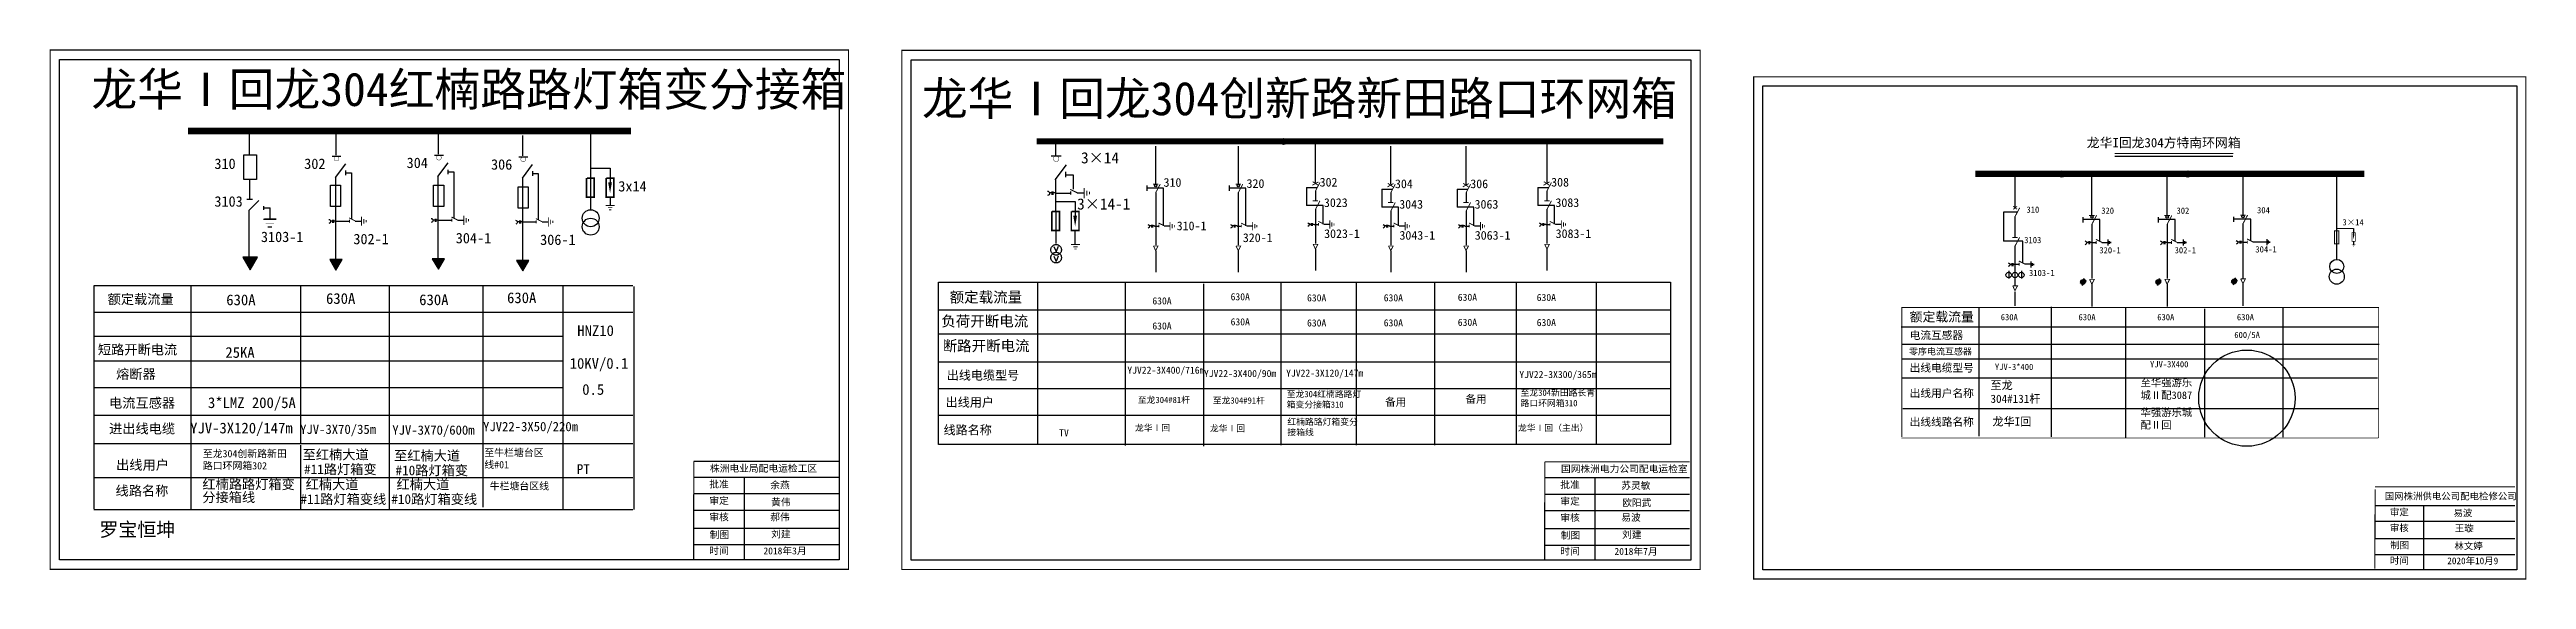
# Model space of a CAD drawing. Extents: x 38410347 to 38419931, y 3076278 to 3087001.
# Drawn here: x 38419053 to 38419644, y 3079650 to 3079776 of the extents above; entities that cross this region are included whole.
import ezdxf

# ---------------------------------------------------------------- set-up
doc = ezdxf.new("R2010")
doc.units = 0
doc.header["$LTSCALE"] = 10
doc.header["$MEASUREMENT"] = 0
for name, pattern in [('ACAD_ISO02W100', [15, 12, -3]), ('CENTER', [50.8, 31.75, -6.35, 6.35, -6.35]), ('JIS_02_1.2', [2.5, 1.25, -1.25])]:
    doc.linetypes.add(name, pattern=pattern)
doc.layers.get('0').update_dxf_attribs({"linetype": 'CONTINUOUS'})
for name, color, linetype in [('1', 7, 'CONTINUOUS'), ('110KV线路', 2, 'CONTINUOUS'), ('2', 7, 'CONTINUOUS')]:
    doc.layers.add(name, color=color, linetype=linetype)
doc.layers.add('MiniCADLayer', color=7, linetype='CONTINUOUS', lineweight=20)
doc.styles.add('ANNOTEXT', font='')
doc.styles.add('HZ', font='simkai_0.ttf', dxfattribs={"width": 0.75})
doc.styles.add('KaiTi_GB2312_txtstyle_1.09_0_0', font='simkai_0.ttf', dxfattribs={"height": 1.0944})
doc.styles.get("Standard").update_dxf_attribs({"font": ''})
doc.styles.add('STYLE1', font='', dxfattribs={"height": 6.3})
doc.styles.add('WORD', font='', dxfattribs={"height": 1200})
doc.styles.add('字体', font='simkai_0.ttf', dxfattribs={"height": 2.5})
doc.styles.get('ANNOTEXT').set_extended_font_data('SimSun')
doc.styles.get('Standard').set_extended_font_data('SimSun')
doc.styles.get('STYLE1').set_extended_font_data('SimSun')
doc.styles.get('WORD').set_extended_font_data('SimSun')

msp = doc.modelspace()

# ---------------------------------------------------------------- texts
at = {"color": 0}
for s, height, p in [('龙华Ⅰ回龙304红楠路路灯箱变分接箱', 8, (38419063.38, 3079762.82)), ('310', 2.484, (38419092.7, 3079747.8)), ('302', 2.484, (38419114.12, 3079747.8)), ('304', 2.484, (38419138.54, 3079748.02)), ('306', 2.484, (38419158.66, 3079747.63)), ('3x14', 2.484, (38419189.01, 3079742.43)), ('3103', 2.484, (38419092.7, 3079738.8)), ('3103-1', 2.484, (38419103.8, 3079730.35)), ('302-1', 2.484, (38419125.84, 3079729.83)), ('304-1', 2.484, (38419150.25, 3079730.05)), ('306-1', 2.484, (38419170.37, 3079729.66))]:
    msp.add_text(s, height=height, dxfattribs=at).set_placement(p)
at = {"color": 7, "style": 'ANNOTEXT'}
for s, height, p in [('龙华Ⅰ回龙304创新路新田路口环网箱', 8, (38419261.39, 3079760.62, -0.1)), ('YJV22-3X400/716m', 1.6891, (38419310.37, 3079698.92, -0.1)), ('YJV22-3X400/90m', 1.6891, (38419328.64, 3079698.12, -0.1)), ('YJV22-3X120/147m', 1.6891, (38419348.23, 3079698.23, -0.1)), ('YJV22-3X300/365m', 1.6891, (38419403.83, 3079697.89, -0.1))]:
    msp.add_text(s, height=height, dxfattribs=at).set_placement(p)
at = {"style": 'HZ'}
for s, height, p in [('龙华I回龙304方特南环网箱', 2.2425, (38419539.12, 3079752.95)), ('额定载流量', 2.242, (38419496.9, 3079711.38)), ('电流互感器', 1.869, (38419496.9, 3079707.17)), ('零序电流互感器', 1.532, (38419496.73, 3079703.46)), ('出线电缆型号', 1.869, (38419496.9, 3079699.4)), ('出线用户名称', 1.869, (38419496.9, 3079693.34)), ('出线线路名称', 1.869, (38419496.9, 3079686.48))]:
    msp.add_text(s, height=height, dxfattribs=at).set_placement(p)
at = {"color": 0, "style": 'ANNOTEXT'}
for s, height, p in [('3×14', 2.662, (38419299.33, 3079749.13, -0.1)), ('310', 2.084, (38419319.01, 3079743.54, -0.1)), ('320', 2.084, (38419338.8, 3079743.28, -0.1)), ('302', 2.084, (38419356.22, 3079743.6, -0.1)), ('304', 2.084, (38419374.18, 3079743.21, -0.1)), ('306', 2.084, (38419392.14, 3079743.21, -0.1)), ('308', 2.084, (38419411.42, 3079743.6, -0.1)), ('3×14-1', 2.662, (38419298.4, 3079738.11, -0.1)), ('3023', 2.084, (38419357.24, 3079738.71, -0.1)), ('3043', 2.084, (38419375.2, 3079738.32, -0.1)), ('3063', 2.084, (38419393.16, 3079738.32, -0.1)), ('3083', 2.084, (38419412.44, 3079738.71, -0.1)), ('310-1', 2.084, (38419322.14, 3079733.17, -0.1)), ('320-1', 2.084, (38419337.91, 3079730.34, -0.1)), ('3023-1', 2.084, (38419357.29, 3079731.31, -0.1)), ('3043-1', 2.084, (38419375.25, 3079730.91, -0.1)), ('3063-1', 2.084, (38419393.21, 3079730.91, -0.1)), ('3083-1', 2.084, (38419412.49, 3079731.31, -0.1)), ('额定载流量', 2.534, (38419268.01, 3079715.92, -0.1)), ('630A', 1.689, (38419316.33, 3079715.46, -0.1)), ('630A', 1.689, (38419334.99, 3079716.45, -0.1)), ('630A', 1.689, (38419353.21, 3079716.18, -0.1)), ('630A', 1.689, (38419371.5, 3079716.2, -0.1)), ('630A', 1.689, (38419389.16, 3079716.32, -0.1)), ('630A', 1.689, (38419407.97, 3079716.27, -0.1)), ('负荷开断电流', 2.534, (38419266.01, 3079710.2, -0.1)), ('630A', 1.689, (38419316.33, 3079709.48, -0.1)), ('630A', 1.689, (38419334.99, 3079710.46, -0.1)), ('630A', 1.689, (38419353.21, 3079710.2, -0.1)), ('630A', 1.689, (38419371.5, 3079710.22, -0.1)), ('630A', 1.689, (38419389.16, 3079710.34, -0.1)), ('630A', 1.689, (38419407.97, 3079710.29, -0.1)), ('断路开断电流', 2.534, (38419266.33, 3079704.31, -0.1)), ('出线电缆型号', 2.111, (38419267.31, 3079697.48, -0.1)), ('出线用户', 2.111, (38419267.05, 3079691.03, -0.1)), ('线路名称', 2.111, (38419266.55, 3079684.41, -0.1)), ('TV', 1.689, (38419294.12, 3079683.99, -0.1))]:
    msp.add_text(s, height=height, dxfattribs=at).set_placement(p)
for s, p in [('310', (38419524.74, 3079737.34)), ('320', (38419542.57, 3079737.1)), ('302', (38419560.52, 3079737.1)), ('304', (38419579.72, 3079737.21)), ('3103', (38419524.21, 3079730.08)), ('3×14', (38419600.08, 3079734.32)), ('320-1', (38419542.12, 3079727.65)), ('302-1', (38419560.07, 3079727.65)), ('304-1', (38419579.32, 3079727.86)), ('3103-1', (38419525.35, 3079722.23)), ('630A', (38419518.61, 3079711.67)), ('630A', (38419537.16, 3079711.67)), ('630A', (38419555.93, 3079711.67)), ('600/5A', (38419574.3, 3079707.43)), ('630A', (38419574.92, 3079711.67)), ('YJV-3X400', (38419554.21, 3079700.43)), ('YJV-3*400', (38419517.22, 3079699.8))]:
    msp.add_text(s, height=1.495).set_placement(p)
at = {"linetype": 'Continuous', "attachment_point": 1, "style": 'STYLE1'}
for s, insert, char_height, width in [('{\\fSimSun|b0|i0|c134|p54;至龙304#131杆}', (38419516.17, 3079697.15), 1.9435, 13.6099), ('{\\fSimSun|b0|i0|c134|p54;至华强游乐城Ⅱ配3087}', (38419551.95, 3079697.71), 1.8063, 12.8492), ('{\\fSimSun|b0|i0|c134|p54;华强游乐城配Ⅱ回}', (38419551.95, 3079690.6), 1.8063, 12.8492), ('{\\fSimSun|b0|i0|c134|p54;龙华I回}', (38419516.64, 3079688.47), 1.9435, 13.8252)]:
    msp.add_mtext(s, dxfattribs=dict(at, insert=insert, char_height=char_height, width=width))
at = {"attachment_point": 1, "style": 'ANNOTEXT'}
for s, insert, char_height, width in [('至龙304#81杆', (38419312.88, 3079693.41, -0.1), 1.5, 14.0983), ('至龙304#91杆', (38419330.75, 3079693.28, -0.1), 1.5, 14.0983), ('至龙304红楠路路灯箱变分接箱310', (38419348.37, 3079694.81, -0.1), 1.5, 17.8726), ('{\\fSimSun|b0|i0|c134|p2;备用}', (38419371.83, 3079693.09, -0.1), 1.8517, 17.5856), ('{\\fSimSun|b0|i0|c134|p2;备用}', (38419390.98, 3079693.79, -0.1), 1.8517, 17.5856), ('至龙304新田路长青路口环网箱310', (38419404.13, 3079695.14, -0.1), 1.5, 17.8726), ('龙华Ⅰ回', (38419312.19, 3079686.76, -0.1), 1.5, 14.0983), ('龙华Ⅰ回', (38419330.06, 3079686.63, -0.1), 1.5, 14.0983), ('红楠路路灯箱变分接箱线', (38419348.53, 3079688.19, -0.1), 1.5, 17.8726), ('龙华Ⅰ回（主出）', (38419403.5, 3079686.75, -0.1), 1.5, 15.8974)]:
    msp.add_mtext(s, dxfattribs=dict(at, insert=insert, char_height=char_height, width=width))
at = {"color": 7, "linetype": 'Continuous', "attachment_point": 1}
for s, insert, char_height, width, style in [('{\\fKaiTi_GB2312|b0|i0|c134|p49;批准}', (38419210.7, 3079673.38), 1.6602, 12.9834, '字体'), ('株洲电业局配电运检工区', (38419210.85, 3079677.16), 1.6602, 45.388, '字体'), ('余燕', (38419225.23, 3079673.18), 1.66, 12.9834, '字体'), ('{\\fKaiTi_GB2312|b0|i0|c134|p49;批准}', (38419413.6, 3079673.25), 1.6602, 12.9834, 'ANNOTEXT'), ('国网株洲电力公司配电运检室', (38419413.75, 3079677.03), 1.6602, 45.388, 'ANNOTEXT'), ('苏灵敏', (38419428.13, 3079673.06), 1.66, 12.9834, 'ANNOTEXT'), ('\\f\uffbfﾬￌ￥_GB2312|b0|i0|c134|p49;审定', (38419210.7, 3079669.44), 1.6602, 12.9834, '字体'), ('黄伟', (38419225.45, 3079669.09), 1.66, 12.9834, '字体'), ('\\f\uffbfﾬￌﾣﾤ_GB2312|b0|i0|c134|p49;审定', (38419413.6, 3079669.31), 1.6602, 12.9834, 'ANNOTEXT'), ('欧阳武', (38419428.34, 3079668.96), 1.66, 12.9834, 'ANNOTEXT'), ('\\f\uffbfﾬￌ￥_GB2312|b0|i0|c134|p49;审核', (38419210.7, 3079665.53), 1.6602, 12.9834, '字体'), ('\\f\uffbfﾬￌ￥_GB2312|b0|i0|c134|p49;制图', (38419210.79, 3079661.31), 1.6602, 12.9834, '字体'), ('郝伟', (38419225.23, 3079665.55), 1.66, 12.9834, '字体'), ('{\\fSimSun|b0|i0|c134|p2;刘建}', (38419225.45, 3079661.46), 1.6602, 12.9834, '字体'), ('\\f\uffbfﾬￌﾣﾤ_GB2312|b0|i0|c134|p49;制图', (38419413.69, 3079661.18), 1.6602, 12.9834, 'ANNOTEXT'), ('\\f\uffbfﾬￌﾣﾤ_GB2312|b0|i0|c134|p49;审核', (38419413.6, 3079665.4), 1.6602, 12.9834, 'ANNOTEXT'), ('易波', (38419428.13, 3079665.42), 1.66, 12.9834, 'ANNOTEXT'), ('刘建', (38419428.34, 3079661.33), 1.66, 12.9834, 'ANNOTEXT'), ('王璇', (38419626.88, 3079662.85), 1.606, 12.5589, 'KaiTi_GB2312_txtstyle_1.09_0_0'), ('\\f\uffbfﾬￌ￥_GB2312|b0|i0|c134|p49;时间', (38419210.7, 3079657.5), 1.6602, 12.9834, '字体'), ('2018{\\fSimSun|b0|i0|c134|p2;年}3{\\fSimSun|b0|i0|c134|p2;月}', (38419223.61, 3079657.46), 1.6602, 12.9834, '字体'), ('\\f\uffbfﾬￌﾣﾤ_GB2312|b0|i0|c134|p49;时间', (38419413.6, 3079657.37), 1.6602, 12.9834, 'ANNOTEXT'), ('2018年7月', (38419426.51, 3079657.33), 1.66, 12.9834, 'ANNOTEXT'), ('{\\fSimSun|b0|i0|c134|p2;2020年10月9}', (38419625.08, 3079655.06), 1.6059, 23.49, 'KaiTi_GB2312_txtstyle_1.09_0_0'), ('林文婷', (38419626.77, 3079658.59), 1.606, 12.5589, 'KaiTi_GB2312_txtstyle_1.09_0_0')]:
    msp.add_mtext(s, dxfattribs=dict(at, insert=insert, char_height=char_height, width=width, style=style))
at = {"color": 0, "linetype": 'Continuous', "attachment_point": 1, "style": '字体'}
for s, insert, char_height, width in [('国网株洲供电公司配电检修公司', (38419610.16, 3079670.49), 1.6059, 43.9042), ('\\f\uffbfﾬￌﾣﾤ_GB2312|b0|i0|c134|p49;审定', (38419611.4, 3079666.67), 1.6059, 12.5589), ('易波', (38419626.55, 3079666.48), 1.606, 12.5589), ('\\f\uffbfﾬￌﾣﾤ_GB2312|b0|i0|c134|p49;审核', (38419611.4, 3079662.89), 1.6059, 12.5589), ('\\f\uffbfﾬￌﾣﾤ_GB2312|b0|i0|c134|p49;制图', (38419611.48, 3079658.81), 1.6059, 12.5589), ('\\f\uffbfﾬￌﾣﾤ_GB2312|b0|i0|c134|p49;时间', (38419611.4, 3079655.12), 1.6059, 12.5589)]:
    msp.add_mtext(s, dxfattribs=dict(at, insert=insert, char_height=char_height, width=width))
at = {"layer": '1'}
for s, height, p in [('额定载流量', 2.309, (38419067.26, 3079715.56)), ('630A', 2.566, (38419095.54, 3079715.27)), ('630A', 2.566, (38419119.32, 3079715.59)), ('630A', 2.566, (38419141.54, 3079715.29)), ('630A', 2.566, (38419162.48, 3079715.77)), ('HNZ10', 2.566, (38419179.23, 3079707.93)), ('短路开断电流', 2.309, (38419064.93, 3079703.52)), ('25KA', 2.566, (38419095.32, 3079702.71)), ('10KV/0.1', 2.566, (38419177.42, 3079700.1)), ('熔断器', 2.309, (38419069.27, 3079697.7)), ('0.5', 2.566, (38419180.41, 3079693.88)), ('电流互感器', 2.309, (38419067.59, 3079690.79)), ('3*LMZ 200/5A', 2.5661, (38419091.17, 3079690.72)), ('进出线电缆', 2.309, (38419067.59, 3079684.66)), ('YJV-3X120/147m', 2.5661, (38419086.93, 3079684.67)), ('YJV-3X70/35m', 2.2188, (38419113.14, 3079684.55)), ('YJV-3X70/600m', 2.2188, (38419135.12, 3079684.36)), ('YJV22-3X50/220m', 2.2188, (38419156.76, 3079685.2)), ('出线用户', 2.309, (38419069.27, 3079676)), ('至红楠大道', 2.309, (38419113.74, 3079678.46)), ('至红楠大道', 2.309, (38419135.54, 3079678.2)), ('线路名称', 2.309, (38419069.13, 3079669.83)), ('红楠路路灯箱变', 2.309, (38419089.83, 3079671.37)), ('#11路灯箱变', 2.309, (38419114.08, 3079674.95)), (' 红楠大道', 2.309, (38419112.88, 3079671.34)), ('#10路灯箱变', 2.309, (38419135.88, 3079674.69)), (' 红楠大道', 2.309, (38419134.55, 3079671.34)), ('PT', 2.309, (38419179.08, 3079675.01)), ('分接箱线', 2.309, (38419089.83, 3079668.27)), ('#11路灯箱变线', 2.309, (38419113.22, 3079667.83)), ('#10路灯箱变线', 2.309, (38419134.89, 3079667.83)), ('罗宝恒坤', 3.316, (38419065.28, 3079660.07))]:
    msp.add_text(s, height=height, dxfattribs=at).set_placement(p)
at = {"layer": '110KV线路', "color": 0, "ltscale": 0.1, "char_height": 1.728, "attachment_point": 1, "style": 'WORD'}
for s, insert, width in [('至龙304创新路新田路口环网箱302', (38419089.94, 3079680.7), 21.2121), ('至牛栏塘台区线#01', (38419157.06, 3079680.96), 14.5312), ('牛栏塘台区线', (38419158.35, 3079672.98), 14.5312)]:
    msp.add_mtext(s, dxfattribs=dict(at, insert=insert, width=width))

# ---------------------------------------------------------------- blocks, each defined once
blk = doc.blocks.new('JD')
for points in [[(-2, 0.2), (-2, -0.2), (2, 0.2), (2, -0.2)], [(1, -1.2), (1, -0.8), (-1, -1.2), (-1, -0.8)], [(-0.5, -1.8), (-0.5, -2.2), (0.5, -1.8), (0.5, -2.2)]]:
    blk.add_trace(points)

# ---------------------------------------------------------------- hatches: boundary and pattern name
for points in [[(38419101.21, 3079723.69), (38419102.96, 3079726.71), (38419099.47, 3079726.71)], [(38419121.69, 3079723.64), (38419123.14, 3079726.16), (38419120.23, 3079726.16)], [(38419146.1, 3079723.86), (38419147.56, 3079726.38), (38419144.65, 3079726.38)], [(38419166.22, 3079723.46), (38419167.68, 3079725.98), (38419164.77, 3079725.98)]]:
    msp.add_hatch(color=7).paths.add_polyline_path(points)

# ---------------------------------------------------------------- linework, layer by layer
at = {"color": 7}
for p, q in [((38419101.09, 3079751.19), (38419101.09, 3079756.93)), ((38419121.73, 3079751.1), (38419121.73, 3079756.15)), ((38419146.15, 3079751.32), (38419146.15, 3079756.15)), ((38419166.27, 3079750.93), (38419166.27, 3079755.75)), ((38419101.08, 3079745.25), (38419101.08, 3079740.61)), ((38419100.47, 3079740.61), (38419101.76, 3079740.61)), ((38419101.01, 3079737.98), (38419103.32, 3079740.3))]:
    msp.add_line(p, q, dxfattribs=at)
for p, q in [((38419120.77, 3079750.87), (38419122.87, 3079750.87)), ((38419145.18, 3079751.08), (38419147.29, 3079751.08)), ((38419165.31, 3079750.69), (38419167.41, 3079750.69)), ((38419123.97, 3079747.4), (38419123.97, 3079746.31)), ((38419123.99, 3079746.85), (38419125.39, 3079746.85)), ((38419125.39, 3079746.85), (38419125.39, 3079735.83)), ((38419148.39, 3079747.62), (38419148.39, 3079746.53)), ((38419148.41, 3079747.07), (38419149.81, 3079747.07)), ((38419149.81, 3079747.07), (38419149.81, 3079736.05)), ((38419168.51, 3079747.23), (38419168.51, 3079746.14)), ((38419168.53, 3079746.68), (38419169.93, 3079746.68)), ((38419169.93, 3079746.68), (38419169.93, 3079735.66)), ((38419353.06, 3079743.33, -0.1), (38419355.57, 3079743.33, -0.1)), ((38419371.02, 3079742.94, -0.1), (38419373.53, 3079742.94, -0.1)), ((38419388.98, 3079742.94, -0.1), (38419391.49, 3079742.94, -0.1)), ((38419408.25, 3079743.33, -0.1), (38419410.77, 3079743.33, -0.1)), ((38419522.01, 3079746.07), (38419522.01, 3079738.5)), ((38419540.29, 3079746.04), (38419540.29, 3079736.69)), ((38419558.24, 3079746.04), (38419558.24, 3079736.69)), ((38419576.32, 3079746.15), (38419576.32, 3079736.79)), ((38419598.66, 3079745.99), (38419598.66, 3079726.19)), ((38419104.44, 3079738.94), (38419104.44, 3079738.03)), ((38419104.48, 3079738.48), (38419105.99, 3079738.48)), ((38419105.99, 3079735.78), (38419105.99, 3079738.5)), ((38419104.41, 3079735.78), (38419106.08, 3079735.78)), ((38419104.45, 3079735.78), (38419107.41, 3079735.78)), ((38419107.41, 3079735.78), (38419104.67, 3079735.78)), ((38419106.39, 3079733.88), (38419105.44, 3079733.88)), ((38419105.6, 3079735.78), (38419106.38, 3079735.78)), ((38419121.69, 3079735.33), (38419124.88, 3079735.33)), ((38419126.29, 3079735.36), (38419127.77, 3079735.36)), ((38419146.1, 3079735.55), (38419149.3, 3079735.55)), ((38419150.71, 3079735.58), (38419152.18, 3079735.58)), ((38419166.23, 3079735.16), (38419169.42, 3079735.16)), ((38419170.83, 3079735.19), (38419172.3, 3079735.19)), ((38419297.97, 3079729.8, -0.1), (38419297.97, 3079733.09, -0.1)), ((38419522.01, 3079736.46), (38419522.01, 3079731.49)), ((38419540.34, 3079734.65), (38419540.34, 3079721.63)), ((38419558.29, 3079734.65), (38419558.29, 3079721.63)), ((38419576.36, 3079734.75), (38419576.36, 3079721.74)), ((38419521.95, 3079725.08), (38419522.98, 3079725.08)), ((38419522.01, 3079729.43), (38419522.01, 3079719.96)), ((38419522.01, 3079729.4), (38419522.01, 3079729.23)), ((38419524.33, 3079725.11), (38419525.74, 3079725.11)), ((38419540.34, 3079730.23), (38419541.37, 3079730.23)), ((38419542.72, 3079730.26), (38419544.13, 3079730.26)), ((38419558.29, 3079730.23), (38419559.32, 3079730.23)), ((38419560.67, 3079730.26), (38419562.08, 3079730.26)), ((38419576.36, 3079730.34), (38419577.4, 3079730.34)), ((38419578.75, 3079730.37), (38419582.21, 3079730.37)), ((38419520.52, 3079723.48), (38419520.52, 3079721.66)), ((38419523.56, 3079723.48), (38419523.56, 3079721.66)), ((38419538.53, 3079721.66), (38419537.54, 3079720.47)), ((38419538.75, 3079721.43), (38419537.76, 3079720.24)), ((38419538.95, 3079721.18), (38419537.96, 3079720)), ((38419540.33, 3079720.29), (38419540.33, 3079714.99)), ((38419556.48, 3079721.66), (38419555.49, 3079720.47)), ((38419556.7, 3079721.43), (38419555.71, 3079720.24)), ((38419556.9, 3079721.18), (38419555.91, 3079720)), ((38419558.28, 3079720.29), (38419558.28, 3079714.99)), ((38419574.56, 3079721.77), (38419573.57, 3079720.58)), ((38419574.78, 3079721.53), (38419573.79, 3079720.35)), ((38419574.97, 3079721.29), (38419573.98, 3079720.1)), ((38419576.36, 3079720.4), (38419576.36, 3079715.1)), ((38419513.41, 3079714.59), (38419513.41, 3079683.99)), ((38419530.67, 3079714.89), (38419530.67, 3079683.87)), ((38419548.39, 3079714.6), (38419548.39, 3079683.58)), ((38419567.23, 3079714.4), (38419567.23, 3079683.79)), ((38419585.83, 3079714.59), (38419585.83, 3079683.78)), ((38419494.9, 3079710.08), (38419608.63, 3079710.08)), ((38419495.12, 3079705.97), (38419608.8, 3079705.97)), ((38419495.12, 3079702.46), (38419608.46, 3079702.46)), ((38419495.12, 3079697.93), (38419608.46, 3079697.93)), ((38419495.26, 3079690.63), (38419608.6, 3079690.63))]:
    msp.add_line(p, q)
at = {"color": 0}
for p, q in [((38419292.22, 3079750.89, -0.1), (38419294.59, 3079750.89, -0.1)), ((38419293.3, 3079750.91, -0.1), (38419293.3, 3079753.81, -0.1)), ((38419317.09, 3079753.22, -0.1), (38419317.09, 3079744.16, -0.1)), ((38419336.78, 3079753.22, -0.1), (38419336.78, 3079744.16, -0.1)), ((38419355.18, 3079753.61, -0.1), (38419355.18, 3079744.56, -0.1)), ((38419373.13, 3079753.22, -0.1), (38419373.13, 3079744.16, -0.1)), ((38419391.09, 3079753.22, -0.1), (38419391.09, 3079744.16, -0.1)), ((38419410.37, 3079753.61, -0.1), (38419410.37, 3079744.56, -0.1)), ((38419121.59, 3079745.77), (38419121.59, 3079725.71)), ((38419146.01, 3079745.99), (38419146.01, 3079725.93)), ((38419166.13, 3079745.6), (38419166.13, 3079725.54)), ((38419293.27, 3079745.31, -0.1), (38419293.3, 3079730.04, -0.1)), ((38419295.66, 3079747.07, -0.1), (38419295.66, 3079745.84, -0.1)), ((38419295.85, 3079746.38, -0.1), (38419297.42, 3079746.38, -0.1)), ((38419297.42, 3079746.38, -0.1), (38419297.42, 3079743.01, -0.1)), ((38419293.26, 3079742.05, -0.1), (38419296.85, 3079742.05, -0.1)), ((38419293.28, 3079739.99, -0.1), (38419297.93, 3079739.99, -0.1)), ((38419297.93, 3079739.99, -0.1), (38419297.93, 3079736.58, -0.1)), ((38419298.43, 3079742.08, -0.1), (38419300.09, 3079742.08, -0.1)), ((38419317.13, 3079742.19, -0.1), (38419317.13, 3079729.59, -0.1)), ((38419336.82, 3079742.19, -0.1), (38419336.82, 3079729.59, -0.1)), ((38419355.22, 3079742.58, -0.1), (38419355.22, 3079740.22, -0.1)), ((38419355.22, 3079738.18, -0.1), (38419355.22, 3079729.98, -0.1)), ((38419373.18, 3079742.19, -0.1), (38419373.18, 3079739.83, -0.1)), ((38419373.18, 3079737.79, -0.1), (38419373.18, 3079729.59, -0.1)), ((38419391.14, 3079742.19, -0.1), (38419391.14, 3079739.83, -0.1)), ((38419391.14, 3079737.79, -0.1), (38419391.14, 3079729.59, -0.1)), ((38419410.41, 3079742.58, -0.1), (38419410.41, 3079740.22, -0.1)), ((38419410.41, 3079738.18, -0.1), (38419410.41, 3079729.98, -0.1)), ((38419316.86, 3079734.17, -0.1), (38419317.87, 3079734.17, -0.1)), ((38419319.17, 3079734.19, -0.1), (38419320.54, 3079734.19, -0.1)), ((38419336.55, 3079734.17, -0.1), (38419337.55, 3079734.17, -0.1)), ((38419338.86, 3079734.19, -0.1), (38419340.23, 3079734.19, -0.1)), ((38419354.95, 3079734.56, -0.1), (38419355.95, 3079734.56, -0.1)), ((38419357.26, 3079734.59, -0.1), (38419358.62, 3079734.59, -0.1)), ((38419372.91, 3079734.17, -0.1), (38419373.91, 3079734.17, -0.1)), ((38419375.22, 3079734.19, -0.1), (38419376.58, 3079734.19, -0.1)), ((38419390.87, 3079734.17, -0.1), (38419391.87, 3079734.17, -0.1)), ((38419393.18, 3079734.19, -0.1), (38419394.54, 3079734.19, -0.1)), ((38419410.14, 3079734.56, -0.1), (38419411.14, 3079734.56, -0.1)), ((38419412.45, 3079734.59, -0.1), (38419413.82, 3079734.59, -0.1)), ((38419317.13, 3079728.29, -0.1), (38419317.13, 3079723.16, -0.1)), ((38419336.82, 3079728.29, -0.1), (38419336.82, 3079723.16, -0.1)), ((38419355.21, 3079728.68, -0.1), (38419355.21, 3079723.55, -0.1)), ((38419373.17, 3079728.29, -0.1), (38419373.17, 3079723.16, -0.1)), ((38419391.13, 3079728.29, -0.1), (38419391.13, 3079723.16, -0.1)), ((38419410.41, 3079728.68, -0.1), (38419410.41, 3079723.55, -0.1)), ((38419288.97, 3079720.81, -0.1), (38419288.97, 3079682.04, -0.1)), ((38419309.82, 3079720.54, -0.1), (38419309.82, 3079681.77, -0.1)), ((38419265.4, 3079714.2, -0.1), (38419273.29, 3079714.2, -0.1)), ((38419273.2, 3079714.2, -0.1), (38419289.32, 3079714.2, -0.1)), ((38419286.14, 3079714.2, -0.1), (38419439.84, 3079714.2, -0.1)), ((38419265.32, 3079708.4, -0.1), (38419273.21, 3079708.4, -0.1)), ((38419273.12, 3079708.4, -0.1), (38419289.24, 3079708.4, -0.1)), ((38419288.97, 3079708.4, -0.1), (38419439.84, 3079708.4, -0.1)), ((38419265.18, 3079695.41, -0.1), (38419273.07, 3079695.41, -0.1)), ((38419272.98, 3079695.41, -0.1), (38419289.1, 3079695.41, -0.1)), ((38419288.83, 3079695.41, -0.1), (38419439.84, 3079695.41, -0.1))]:
    msp.add_line(p, q, dxfattribs=at)
at = {"linetype": 'Continuous'}
for p, q in [((38419519.24, 3079737.48), (38419519.24, 3079730.52)), ((38419522.55, 3079737.48), (38419519.24, 3079737.48)), ((38419582.03, 3079731.06), (38419582.03, 3079729.64)), ((38419525.8, 3079725.7), (38419525.8, 3079724.28)), ((38419526.13, 3079725.33), (38419526.13, 3079724.68)), ((38419526.45, 3079725.14), (38419526.45, 3079724.84)), ((38419544.15, 3079730.96), (38419544.15, 3079729.54)), ((38419544.48, 3079730.59), (38419544.48, 3079729.93)), ((38419544.81, 3079730.4), (38419544.81, 3079730.1)), ((38419562.1, 3079730.96), (38419562.1, 3079729.54)), ((38419562.43, 3079730.59), (38419562.43, 3079729.93)), ((38419562.76, 3079730.4), (38419562.76, 3079730.1)), ((38419582.36, 3079730.7), (38419582.36, 3079730.04)), ((38419582.69, 3079730.51), (38419582.69, 3079730.2))]:
    msp.add_line(p, q, dxfattribs=at)
at = {"linetype": 'CENTER'}
msp.add_line((38419522.01, 3079718.49), (38419522.01, 3079715.16), dxfattribs=at)
at = {"color": 7, "linetype": 'Continuous'}
for p, q in [((38419207, 3079674.24), (38419241.51, 3079674.24)), ((38419218.98, 3079674.24), (38419218.98, 3079654.62)), ((38419409.9, 3079674.11), (38419444.41, 3079674.11)), ((38419421.87, 3079674.11), (38419421.87, 3079654.49)), ((38419207, 3079670.3), (38419241.51, 3079670.3)), ((38419207, 3079666.37), (38419241.51, 3079666.37)), ((38419409.9, 3079670.17), (38419444.41, 3079670.17)), ((38419409.9, 3079666.24), (38419444.41, 3079666.24)), ((38419207, 3079662.08), (38419241.51, 3079662.08)), ((38419409.9, 3079661.95), (38419444.41, 3079661.95)), ((38419207, 3079658.15), (38419241.51, 3079658.15)), ((38419409.9, 3079658.02), (38419444.41, 3079658.02))]:
    msp.add_line(p, q, dxfattribs=at)
at = {"color": 0, "linetype": 'Continuous'}
for p, q in [((38419607.81, 3079667.5), (38419641.19, 3079667.5)), ((38419619.43, 3079667.57), (38419619.4, 3079652.33)), ((38419607.81, 3079663.7), (38419641.19, 3079663.7)), ((38419607.81, 3079659.55), (38419641.19, 3079659.55)), ((38419607.81, 3079655.75), (38419641.19, 3079655.75))]:
    msp.add_line(p, q, dxfattribs=at)
at = {"color": 7, "linetype": 'Continuous', "const_width": 0.277}
for points in [[(38419053.54, 3079776.18), (38419243.89, 3079776.18), (38419243.89, 3079652.24), (38419053.54, 3079652.24)], [(38419256.6, 3079776.12), (38419446.95, 3079776.12), (38419446.95, 3079652.18), (38419256.6, 3079652.18)]]:
    msp.add_lwpolyline(points, close=True, dxfattribs=at)
at = {"color": 7, "linetype": 'Continuous'}
for points in [[(38419055.78, 3079773.94), (38419241.65, 3079773.94), (38419241.65, 3079654.48), (38419055.78, 3079654.48)], [(38419258.84, 3079773.88), (38419444.71, 3079773.88), (38419444.71, 3079654.42), (38419258.84, 3079654.42)]]:
    msp.add_lwpolyline(points, close=True, dxfattribs=at)
at = {"color": 0, "linetype": 'Continuous', "const_width": 0.268}
msp.add_lwpolyline([(38419459.69, 3079769.81), (38419643.82, 3079769.81), (38419643.82, 3079649.92), (38419459.69, 3079649.92)], close=True, dxfattribs=at)
at = {"color": 0, "linetype": 'Continuous'}
msp.add_lwpolyline([(38419461.86, 3079767.65), (38419641.66, 3079767.65), (38419641.66, 3079652.09), (38419461.86, 3079652.09)], close=True, dxfattribs=at)
at = {"color": 0, "elevation": -0.1}
for points, const_width in [([(38419288.75, 3079754.38), (38419438.15, 3079754.38)], 1.45), ([(38419292.22, 3079750.89), (38419294.59, 3079750.89)], 0.201), ([(38419296.78, 3079742.92), (38419298.53, 3079742.05)], 0.263), ([(38419316.49, 3079744.14), (38419317.77, 3079744.14)], 0.217), ([(38419317.13, 3079742.13), (38419318.22, 3079744.19)], 0.217), ([(38419336.18, 3079744.14), (38419337.46, 3079744.14)], 0.217), ([(38419336.82, 3079742.13), (38419337.91, 3079744.19)], 0.217), ([(38419354.49, 3079743.91), (38419355.94, 3079744.71)], 0.217), ([(38419354.57, 3079744.76), (38419355.85, 3079743.93)], 0.217), ([(38419355.22, 3079742.53), (38419356.3, 3079744.59)], 0.217), ([(38419372.39, 3079743.51), (38419373.84, 3079744.32)], 0.217), ([(38419372.47, 3079744.36), (38419373.75, 3079743.53)], 0.217), ([(38419373.18, 3079742.13), (38419374.26, 3079744.19)], 0.217), ([(38419390.34, 3079743.51), (38419391.79, 3079744.32)], 0.217), ([(38419390.43, 3079744.36), (38419391.71, 3079743.53)], 0.217), ([(38419391.14, 3079742.13), (38419392.22, 3079744.19)], 0.217), ([(38419409.6, 3079743.91), (38419411.06, 3079744.71)], 0.217), ([(38419409.69, 3079744.76), (38419410.97, 3079743.93)], 0.217), ([(38419410.41, 3079742.53), (38419411.5, 3079744.59)], 0.217), ([(38419292.37, 3079737.66), (38419292.37, 3079733.12), (38419294.18, 3079733.12), (38419294.18, 3079737.66), (38419292.42, 3079737.66)], 0.384), ([(38419296.85, 3079742.45), (38419296.85, 3079741.64)], 0.263), ([(38419297.02, 3079737.66), (38419297.02, 3079733.12), (38419298.84, 3079733.12), (38419298.84, 3079737.66), (38419297.08, 3079737.66)], 0.384), ([(38419354.58, 3079740.16), (38419355.86, 3079740.16)], 0.217), ([(38419355.22, 3079738.13), (38419356.3, 3079740.19)], 0.217), ([(38419372.54, 3079739.77), (38419373.82, 3079739.77)], 0.217), ([(38419373.18, 3079737.74), (38419374.26, 3079739.79)], 0.217), ([(38419390.5, 3079739.77), (38419391.78, 3079739.77)], 0.217), ([(38419391.14, 3079737.74), (38419392.22, 3079739.79)], 0.217), ([(38419409.77, 3079740.16), (38419411.05, 3079740.16)], 0.217), ([(38419410.41, 3079738.13), (38419411.5, 3079740.19)], 0.217), ([(38419317.81, 3079734.89), (38419319.26, 3079734.17)], 0.217), ([(38419317.87, 3079734.5), (38419317.87, 3079733.83)], 0.217), ([(38419337.5, 3079734.89), (38419338.95, 3079734.17)], 0.217), ([(38419337.55, 3079734.5), (38419337.55, 3079733.83)], 0.217), ([(38419355.9, 3079735.28), (38419357.34, 3079734.56)], 0.217), ([(38419355.95, 3079734.89), (38419355.95, 3079734.23)], 0.217), ([(38419373.86, 3079734.89), (38419375.3, 3079734.17)], 0.217), ([(38419373.91, 3079734.5), (38419373.91, 3079733.83)], 0.217), ([(38419391.81, 3079734.89), (38419393.26, 3079734.17)], 0.217), ([(38419391.87, 3079734.5), (38419391.87, 3079733.83)], 0.217), ([(38419411.09, 3079735.28), (38419412.54, 3079734.56)], 0.217), ([(38419411.14, 3079734.89), (38419411.14, 3079734.23)], 0.217), ([(38419316.59, 3079729.41), (38419317.69, 3079729.41), (38419317.13, 3079728.29), (38419316.6, 3079729.43)], 0.217), ([(38419336.28, 3079729.41), (38419337.38, 3079729.41), (38419336.82, 3079728.29), (38419336.29, 3079729.43)], 0.217), ([(38419354.67, 3079729.8), (38419355.78, 3079729.8), (38419355.21, 3079728.68), (38419354.69, 3079729.82)], 0.217), ([(38419372.63, 3079729.41), (38419373.74, 3079729.41), (38419373.17, 3079728.29), (38419372.65, 3079729.43)], 0.217), ([(38419390.59, 3079729.41), (38419391.7, 3079729.41), (38419391.13, 3079728.29), (38419390.61, 3079729.43)], 0.217), ([(38419409.87, 3079729.8), (38419410.97, 3079729.8), (38419410.41, 3079728.68), (38419409.88, 3079729.82)], 0.217)]:
    msp.add_lwpolyline(points, dxfattribs=dict(at, const_width=const_width))
msp.add_lwpolyline([(38419099.73, 3079751.19), (38419102.71, 3079751.19), (38419102.71, 3079745.25), (38419099.73, 3079745.25)], close=True)
for points, const_width in [([(38419120.77, 3079750.87), (38419122.87, 3079750.87)], 0.179), ([(38419145.18, 3079751.08), (38419147.29, 3079751.08)], 0.179), ([(38419165.31, 3079750.69), (38419167.41, 3079750.69)], 0.179), ([(38419545.8, 3079751.5), (38419574.05, 3079751.5)], 0.224), ([(38419512.53, 3079746.62), (38419605.3, 3079746.62)], 1.49), ([(38419521.58, 3079738.16), (38419522.49, 3079738.85)], 0.224), ([(38419521.59, 3079738.91), (38419522.47, 3079738.18)], 0.224), ([(38419522.01, 3079736.4), (38419523.13, 3079738.53)], 0.224), ([(38419576.36, 3079734.7), (38419577.48, 3079736.82)], 0.224), ([(38419107.41, 3079735.78), (38419104.41, 3079735.78)], 0.0947), ([(38419106.9, 3079734.83), (38419104.92, 3079734.83)], 0.0947), ([(38419106.39, 3079733.88), (38419105.44, 3079733.88)], 0.0947), ([(38419124.82, 3079736.11), (38419126.38, 3079735.33)], 0.234), ([(38419124.88, 3079735.69), (38419124.88, 3079734.97)], 0.234), ([(38419149.24, 3079736.33), (38419150.8, 3079735.55)], 0.234), ([(38419149.3, 3079735.91), (38419149.3, 3079735.19)], 0.234), ([(38419169.36, 3079735.94), (38419170.92, 3079735.16)], 0.234), ([(38419169.42, 3079735.52), (38419169.42, 3079734.8)], 0.234), ([(38419521.34, 3079731.43), (38419522.66, 3079731.43)], 0.224), ([(38419522, 3079729.36), (38419523.12, 3079731.48)], 0.224), ([(38419539.68, 3079736.66), (38419541, 3079736.66)], 0.224), ([(38419540.34, 3079734.59), (38419541.46, 3079736.72)], 0.224), ([(38419541.31, 3079730.98), (38419542.81, 3079730.23)], 0.224), ([(38419557.63, 3079736.66), (38419558.95, 3079736.66)], 0.224), ([(38419558.29, 3079734.59), (38419559.41, 3079736.72)], 0.224), ([(38419559.27, 3079730.98), (38419560.76, 3079730.23)], 0.224), ([(38419575.7, 3079736.77), (38419577.02, 3079736.77)], 0.224), ([(38419577.34, 3079731.09), (38419578.84, 3079730.34)], 0.224), ([(38419522.93, 3079725.82), (38419524.42, 3079725.08)], 0.224), ([(38419522.98, 3079725.42), (38419522.98, 3079724.73)], 0.224), ([(38419541.37, 3079730.58), (38419541.37, 3079729.89)], 0.224), ([(38419559.32, 3079730.58), (38419559.32, 3079729.89)], 0.224), ([(38419577.4, 3079730.69), (38419577.4, 3079730)], 0.224), ([(38419521.46, 3079719.89), (38419522.6, 3079719.89), (38419522.01, 3079718.73), (38419521.47, 3079719.91)], 0.224), ([(38419539.78, 3079721.45), (38419540.92, 3079721.45), (38419540.33, 3079720.29), (38419539.79, 3079721.47)], 0.224), ([(38419557.73, 3079721.45), (38419558.87, 3079721.45), (38419558.28, 3079720.29), (38419557.74, 3079721.47)], 0.224), ([(38419575.8, 3079721.55), (38419576.94, 3079721.55), (38419576.36, 3079720.4), (38419575.82, 3079721.57)], 0.224), ([(38419494.9, 3079714.74), (38419608.8, 3079714.74)], 0.224), ([(38419495.01, 3079683.78), (38419495.02, 3079714.74)], 0.224), ([(38419608.72, 3079714.74), (38419608.72, 3079683.57)], 0.224), ([(38419608.63, 3079683.58), (38419494.9, 3079683.58)], 0.224)]:
    msp.add_lwpolyline(points, dxfattribs=dict(const_width=const_width))
at = {"const_width": 0.0893}
for points in [[(38419121.23, 3079750.28, 1), (38419122.39, 3079750.28, 1)], [(38419145.65, 3079750.5, 1), (38419146.81, 3079750.5, 1)], [(38419165.77, 3079750.11, 1), (38419166.93, 3079750.11, 1)]]:
    msp.add_lwpolyline(points, format="xyb", close=True, dxfattribs=at)
at = {"color": 0, "const_width": 0.1, "elevation": -0.1}
msp.add_lwpolyline([(38419292.74, 3079750.23, 1), (38419294.05, 3079750.23, 1)], format="xyb", close=True, dxfattribs=at)
for points in [[(38419545.8, 3079750.81), (38419573.91, 3079750.81)], [(38419120.9, 3079735.34), (38419120.41, 3079735.34)], [(38419120.9, 3079735.67), (38419120.9, 3079734.96)], [(38419121.12, 3079735.67), (38419121.12, 3079734.96)], [(38419121.68, 3079735.34), (38419121.12, 3079735.34)], [(38419145.32, 3079735.56), (38419144.82, 3079735.56)], [(38419145.32, 3079735.89), (38419145.32, 3079735.18)], [(38419145.53, 3079735.89), (38419145.53, 3079735.18)], [(38419146.1, 3079735.56), (38419145.53, 3079735.56)], [(38419165.44, 3079735.17), (38419164.94, 3079735.17)], [(38419165.44, 3079735.5), (38419165.44, 3079734.79)], [(38419165.66, 3079735.5), (38419165.66, 3079734.79)], [(38419166.22, 3079735.17), (38419165.66, 3079735.17)], [(38419538.16, 3079736.29), (38419538.16, 3079735.04)], [(38419556.11, 3079736.29), (38419556.11, 3079735.04)], [(38419574.07, 3079736.39), (38419574.07, 3079735.14)], [(38419521.25, 3079725.32), (38419521.25, 3079724.63)], [(38419521.46, 3079725.32), (38419521.46, 3079724.63)], [(38419539.58, 3079730.25), (38419539.11, 3079730.25)], [(38419539.58, 3079730.56), (38419539.58, 3079729.88)], [(38419539.79, 3079730.56), (38419539.79, 3079729.88)], [(38419540.34, 3079730.25), (38419539.79, 3079730.25)], [(38419557.53, 3079730.25), (38419557.06, 3079730.25)], [(38419557.53, 3079730.56), (38419557.53, 3079729.88)], [(38419557.74, 3079730.56), (38419557.74, 3079729.88)], [(38419558.29, 3079730.25), (38419557.74, 3079730.25)], [(38419575.61, 3079730.35), (38419575.14, 3079730.35)], [(38419575.61, 3079730.67), (38419575.61, 3079729.99)], [(38419575.82, 3079730.67), (38419575.82, 3079729.99)], [(38419576.36, 3079730.35), (38419575.82, 3079730.35)], [(38419521.25, 3079725), (38419520.78, 3079725)], [(38419522, 3079725), (38419521.46, 3079725)]]:
    msp.add_lwpolyline(points)
at = {"color": 0, "elevation": -0.1}
for points in [[(38419315, 3079743.81), (38419315, 3079742.6)], [(38419334.68, 3079743.81), (38419334.68, 3079742.6)], [(38419353.08, 3079743.33), (38419353.08, 3079739.06)], [(38419371.04, 3079742.94), (38419371.04, 3079738.67)], [(38419389, 3079742.94), (38419389, 3079738.67)], [(38419408.27, 3079743.33), (38419408.27, 3079739.06)], [(38419292.37, 3079742.06), (38419291.82, 3079742.06)], [(38419292.37, 3079742.43), (38419292.37, 3079741.63)], [(38419292.62, 3079742.43), (38419292.62, 3079741.63)], [(38419293.25, 3079742.06), (38419292.62, 3079742.06)], [(38419316.13, 3079734.18), (38419315.68, 3079734.18)], [(38419316.13, 3079734.48), (38419316.13, 3079733.82)], [(38419316.34, 3079734.48), (38419316.34, 3079733.82)], [(38419316.86, 3079734.18), (38419316.34, 3079734.18)], [(38419335.82, 3079734.18), (38419335.37, 3079734.18)], [(38419335.82, 3079734.48), (38419335.82, 3079733.82)], [(38419336.03, 3079734.48), (38419336.03, 3079733.82)], [(38419336.55, 3079734.18), (38419336.03, 3079734.18)], [(38419354.22, 3079734.57), (38419353.76, 3079734.57)], [(38419354.22, 3079734.87), (38419354.22, 3079734.21)], [(38419354.42, 3079734.87), (38419354.42, 3079734.21)], [(38419354.95, 3079734.57), (38419354.42, 3079734.57)], [(38419372.18, 3079734.18), (38419371.72, 3079734.18)], [(38419372.18, 3079734.48), (38419372.18, 3079733.82)], [(38419372.38, 3079734.48), (38419372.38, 3079733.82)], [(38419372.91, 3079734.18), (38419372.38, 3079734.18)], [(38419390.14, 3079734.18), (38419389.68, 3079734.18)], [(38419390.14, 3079734.48), (38419390.14, 3079733.82)], [(38419390.34, 3079734.48), (38419390.34, 3079733.82)], [(38419390.87, 3079734.18), (38419390.34, 3079734.18)], [(38419409.41, 3079734.57), (38419408.96, 3079734.57)], [(38419409.41, 3079734.87), (38419409.41, 3079734.21)], [(38419409.62, 3079734.87), (38419409.62, 3079734.21)], [(38419410.14, 3079734.57), (38419409.62, 3079734.57)]]:
    msp.add_lwpolyline(points, dxfattribs=at)
at = {"color": 0, "linetype": 'ACAD_ISO02W100', "elevation": -0.1}
for points in [[(38419318.96, 3079734.19), (38419318.96, 3079743.2), (38419315, 3079743.2)], [(38419338.65, 3079734.19), (38419338.65, 3079743.2), (38419334.68, 3079743.2)], [(38419357.05, 3079734.59), (38419357.05, 3079739.09), (38419353.08, 3079739.09)], [(38419375.01, 3079734.19), (38419375.01, 3079738.7), (38419371.04, 3079738.7)], [(38419392.97, 3079734.19), (38419392.97, 3079738.7), (38419389, 3079738.7)], [(38419412.24, 3079734.59), (38419412.24, 3079739.09), (38419408.27, 3079739.09)]]:
    msp.add_lwpolyline(points, dxfattribs=at)
at = {"color": 0, "elevation": -0.1}
for points, format in [([(38419291.34, 3079742.51, -0.877934), (38419291.37, 3079741.45)], "xyb"), ([(38419297.93, 3079736.64, 0.895, 0, 0), (38419297.93, 3079734.08, 0, 0, 0)], "xyseb"), ([(38419315.29, 3079734.55, -0.877934), (38419315.3, 3079733.67)], "xyb"), ([(38419334.98, 3079734.55, -0.877934), (38419334.99, 3079733.67)], "xyb"), ([(38419353.37, 3079734.94, -0.877934), (38419353.39, 3079734.06)], "xyb"), ([(38419371.33, 3079734.55, -0.877934), (38419371.35, 3079733.67)], "xyb"), ([(38419389.29, 3079734.55, -0.877934), (38419389.31, 3079733.67)], "xyb"), ([(38419408.57, 3079734.94, -0.877934), (38419408.58, 3079734.06)], "xyb")]:
    msp.add_lwpolyline(points, format=format, dxfattribs=at)
for points in [[(38419119.99, 3079735.75, -0.877934), (38419120, 3079734.8)], [(38419144.4, 3079735.97, -0.877934), (38419144.42, 3079735.02)], [(38419164.52, 3079735.57, -0.877934), (38419164.54, 3079734.62)], [(38419520.38, 3079725.39, -0.877934), (38419520.4, 3079724.48)], [(38419538.71, 3079730.63, -0.877934), (38419538.73, 3079729.72)], [(38419556.66, 3079730.63, -0.877934), (38419556.68, 3079729.72)], [(38419574.73, 3079730.74, -0.877934), (38419574.75, 3079729.83)]]:
    msp.add_lwpolyline(points, format="xyb")
at = {"linetype": 'ACAD_ISO02W100'}
for points in [[(38419542.23, 3079730.59), (38419542.23, 3079735.7), (38419538.13, 3079735.7)], [(38419560.18, 3079730.59), (38419560.18, 3079735.7), (38419556.08, 3079735.7)], [(38419578.26, 3079730.69), (38419578.26, 3079735.8), (38419574.16, 3079735.8)], [(38419523.84, 3079725.43), (38419523.84, 3079730.54), (38419519.24, 3079730.54)]]:
    msp.add_lwpolyline(points, dxfattribs=at)
at = {"const_width": 0.224}
msp.add_lwpolyline([(38419598.2, 3079729.94), (38419598.2, 3079733), (38419599.22, 3079733), (38419599.22, 3079729.94)], close=True, dxfattribs=at)
at = {"color": 7}
for points in [[(38419101.21, 3079723.69), (38419102.96, 3079726.71), (38419099.47, 3079726.71)], [(38419121.69, 3079723.64), (38419123.14, 3079726.16), (38419120.23, 3079726.16)], [(38419146.1, 3079723.86), (38419147.56, 3079726.38), (38419144.65, 3079726.38)], [(38419166.22, 3079723.46), (38419167.68, 3079725.98), (38419164.77, 3079725.98)]]:
    msp.add_lwpolyline(points, close=True, dxfattribs=at)
at = {"color": 0, "linetype": 'JIS_02_1.2', "elevation": -0.1}
for points in [[(38419292.88, 3079729.32), (38419293.37, 3079728.07)], [(38419292.88, 3079726.94), (38419293.37, 3079725.69)], [(38419293.86, 3079729.32), (38419293.37, 3079728.07)], [(38419293.86, 3079726.94), (38419293.37, 3079725.69)]]:
    msp.add_lwpolyline(points, dxfattribs=at)
at = {"color": 7, "linetype": 'Continuous', "const_width": 0.277}
for points in [[(38419207, 3079677.99), (38419206.98, 3079654.68)], [(38419207, 3079677.99), (38419241.51, 3079677.99)], [(38419409.9, 3079677.87), (38419409.88, 3079654.55)], [(38419409.9, 3079677.87), (38419444.41, 3079677.87)]]:
    msp.add_lwpolyline(points, dxfattribs=at)
at = {"color": 0, "linetype": 'Continuous', "const_width": 0.268}
for points in [[(38419607.81, 3079671.91), (38419641.19, 3079671.91)], [(38419607.89, 3079671.32), (38419607.79, 3079652.39)]]:
    msp.add_lwpolyline(points, dxfattribs=at)
at = {"color": 0}
for centre, radius in [((38419347.62, 3079754.36, -0.1), 0.72), ((38419317.13, 3079743.83, -0.1), 0.278), ((38419336.82, 3079743.83, -0.1), 0.278)]:
    msp.add_circle(centre, radius, dxfattribs=at)
for centre, radius in [((38419533.17, 3079746.6), 0.744), ((38419563.18, 3079746.6), 0.744), ((38419540.34, 3079736.34), 0.287), ((38419558.29, 3079736.34), 0.287), ((38419576.36, 3079736.45), 0.287), ((38419520.49, 3079722.49), 0.647), ((38419522.02, 3079722.49), 0.647), ((38419523.53, 3079722.49), 0.647), ((38419538.22, 3079720.83), 0.566), ((38419556.17, 3079720.83), 0.566), ((38419574.24, 3079720.93), 0.566)]:
    msp.add_circle(centre, radius)
at = {"linetype": 'Continuous'}
for centre, radius in [((38419598.73, 3079724.53), 1.67), ((38419598.73, 3079722.09), 1.8)]:
    msp.add_circle(centre, radius, dxfattribs=at)
at = {"color": 1, "linetype": 'Continuous'}
msp.add_circle((38419577.3, 3079693.08), 11.48, dxfattribs=at)
at = {"layer": '1'}
for p, q in [((38419182.39, 3079756.09), (38419182.39, 3079737.97)), ((38419182.37, 3079747.95), (38419187.04, 3079747.95)), ((38419187.04, 3079747.95), (38419187.04, 3079744.53)), ((38419187.04, 3079740.95), (38419187.04, 3079739.18)), ((38419602.74, 3079733.59), (38419602.74, 3079732.08)), ((38419602.74, 3079730.5), (38419602.74, 3079729.72)), ((38419063.99, 3079719.95), (38419192.48, 3079719.95)), ((38419063.99, 3079719.86), (38419063.99, 3079666.65)), ((38419087.11, 3079719.72), (38419087.11, 3079666.51)), ((38419113.22, 3079719.72), (38419113.22, 3079682.27)), ((38419134.41, 3079719.72), (38419134.41, 3079666.51)), ((38419175.78, 3079719.72), (38419175.78, 3079666.51)), ((38419192.72, 3079719.72), (38419192.72, 3079666.51)), ((38419063.99, 3079713.59), (38419192.48, 3079713.59)), ((38419063.99, 3079707.86), (38419175.78, 3079707.86)), ((38419063.99, 3079702.02), (38419175.78, 3079702.02)), ((38419063.99, 3079695.59), (38419175.78, 3079695.59)), ((38419063.99, 3079689.04), (38419192.48, 3079689.04)), ((38419063.99, 3079682.27), (38419192.48, 3079682.27)), ((38419113.24, 3079681.89), (38419113.24, 3079666.51)), ((38419063.99, 3079674.13), (38419192.48, 3079674.13)), ((38419063.99, 3079666.51), (38419192.48, 3079666.51))]:
    msp.add_line(p, q, dxfattribs=at)
for points, const_width in [([(38419086.38, 3079756.87), (38419192.01, 3079756.87)], 1.54), ([(38419181.45, 3079745.61), (38419181.45, 3079741.06), (38419183.28, 3079741.06), (38419183.28, 3079745.61), (38419181.51, 3079745.61)], 0.385), ([(38419186.13, 3079745.61), (38419186.13, 3079741.06), (38419187.95, 3079741.06), (38419187.95, 3079745.61), (38419186.18, 3079745.61)], 0.385), ([(38419602.34, 3079732.56), (38419602.34, 3079730.55), (38419603.14, 3079730.55), (38419603.14, 3079732.56), (38419602.36, 3079732.56)], 0.17)]:
    msp.add_lwpolyline(points, dxfattribs=dict(at, const_width=const_width))
for points, format in [([(38419187.04, 3079744.59, 0.898, 0, 0), (38419187.04, 3079742.03, 0, 0, 0)], "xyseb"), ([(38419119.98, 3079735.76, -0.877934), (38419120, 3079734.81)], "xyb"), ([(38419144.4, 3079735.98, -0.877934), (38419144.42, 3079735.03)], "xyb"), ([(38419164.52, 3079735.58, -0.877934), (38419164.54, 3079734.63)], "xyb"), ([(38419602.74, 3079732.11, 0.396, 0, 0), (38419602.74, 3079730.98, 0, 0, 0)], "xyseb")]:
    msp.add_lwpolyline(points, format=format, dxfattribs=at)
at = {"layer": '1', "color": 0, "elevation": -0.1}
msp.add_lwpolyline([(38419291.34, 3079742.52, -0.877934), (38419291.36, 3079741.46)], format="xyb", dxfattribs=at)
at = {"layer": '1'}
for centre in [(38419182.42, 3079736.04), (38419182.42, 3079734.02)]:
    msp.add_circle(centre, 2.02, dxfattribs=at)
at = {"layer": '110KV线路', "color": 0}
for p, q in [((38419100.94, 3079737.93), (38419100.94, 3079726.41)), ((38419156.68, 3079719.95), (38419156.68, 3079667.07))]:
    msp.add_line(p, q, dxfattribs=at)
for points in [[(38419120.35, 3079743.9), (38419122.77, 3079743.9), (38419122.77, 3079738.8), (38419120.35, 3079738.8)], [(38419144.97, 3079743.9), (38419147.4, 3079743.9), (38419147.4, 3079738.8), (38419144.97, 3079738.8)], [(38419165.1, 3079743.51), (38419167.52, 3079743.51), (38419167.52, 3079738.41), (38419165.1, 3079738.41)]]:
    msp.add_lwpolyline(points, close=True, dxfattribs=at)
at = {"layer": '2'}
for p, q in [((38419121.59, 3079745.77), (38419124.01, 3079749.01)), ((38419146.01, 3079745.99), (38419148.43, 3079749.22)), ((38419166.13, 3079745.6), (38419168.55, 3079748.83)), ((38419265.32, 3079682.04, -0.1), (38419265.32, 3079720.81, -0.1)), ((38419265.32, 3079720.81, -0.1), (38419273.21, 3079720.81, -0.1)), ((38419273.12, 3079720.81, -0.1), (38419289.24, 3079720.81, -0.1)), ((38419288.97, 3079720.81, -0.1), (38419439.84, 3079720.81, -0.1)), ((38419328.55, 3079720.38, -0.1), (38419328.55, 3079681.6, -0.1)), ((38419346.93, 3079720.61, -0.1), (38419346.93, 3079681.84, -0.1)), ((38419403.07, 3079720.81, -0.1), (38419403.07, 3079682.04, -0.1)), ((38419422.15, 3079720.81, -0.1), (38419422.15, 3079682.04, -0.1)), ((38419439.84, 3079720.81, -0.1), (38419439.84, 3079682.04, -0.1)), ((38419265.32, 3079701.72, -0.1), (38419285.91, 3079701.72, -0.1)), ((38419272.72, 3079701.72, -0.1), (38419288.84, 3079701.72, -0.1)), ((38419288.57, 3079701.72, -0.1), (38419439.84, 3079701.72, -0.1)), ((38419273.21, 3079682.04, -0.1), (38419265.32, 3079682.04, -0.1)), ((38419289.24, 3079682.04, -0.1), (38419273.12, 3079682.04, -0.1))]:
    msp.add_line(p, q, dxfattribs=at)
at = {"layer": '2', "color": 0}
for p, q in [((38419293.15, 3079745.17, -0.1), (38419295.86, 3079748.8, -0.1)), ((38419364.91, 3079720.61, -0.1), (38419364.91, 3079681.84, -0.1)), ((38419383.58, 3079720.61, -0.1), (38419383.58, 3079681.84, -0.1)), ((38419265.48, 3079688.99, -0.1), (38419439.84, 3079688.99, -0.1)), ((38419439.84, 3079682.04, -0.1), (38419288.97, 3079682.04, -0.1))]:
    msp.add_line(p, q, dxfattribs=at)
at = {"layer": '2', "color": 7, "linetype": 'JIS_02_1.2'}
for centre in [(38419293.39, 3079728.49, -0.1), (38419293.39, 3079726.63, -0.1)]:
    msp.add_circle(centre, 1.27, dxfattribs=at)
at = {"layer": 'MiniCADLayer', "color": 7, "linetype": 'Continuous', "ltscale": 0.398879}
msp.add_line((38419602.74, 3079733.59), (38419598.66, 3079733.59), dxfattribs=at)

# ---------------------------------------------------------------- block references
at = {"color": 0, "rotation": 90}
for p, xscale, yscale, zscale in [((38419300.11, 3079742.03, -0.1), 0.6137881460599601, 0.6137881460599601, 0.6137881462662976), ((38419320.56, 3079734.15, -0.1), 0.5065060001797974, 0.5065060001797974, 0.506506), ((38419340.25, 3079734.15, -0.1), 0.5065060001797974, 0.5065060001797974, 0.506506), ((38419358.64, 3079734.55, -0.1), 0.5065060001797974, 0.5065060001797974, 0.506506), ((38419376.6, 3079734.15, -0.1), 0.5065060001797974, 0.5065060001797974, 0.506506), ((38419394.56, 3079734.15, -0.1), 0.5065060001797974, 0.5065060001797974, 0.506506), ((38419413.84, 3079734.55, -0.1), 0.5065060001797974, 0.5065060001797974, 0.506506)]:
    msp.add_blockref('JD', p, dxfattribs=dict(at, xscale=xscale, yscale=yscale, zscale=zscale))
at = {"xscale": 0.5463362755253911, "yscale": 0.5463362755253911, "zscale": 0.5463362757236278, "rotation": 90}
for p in [(38419127.79, 3079735.32), (38419152.2, 3079735.54), (38419172.33, 3079735.15)]:
    msp.add_blockref('JD', p, dxfattribs=at)
at = {"color": 0, "xscale": 0.5370646268129349, "yscale": 0.5370646277442575, "zscale": 0.5370646279830102}
msp.add_blockref('JD', (38419298.03, 3079729.76, -0.1), dxfattribs=at)
at = {"layer": '1'}
for p, xscale, yscale, zscale in [((38419187.07, 3079739.1), 0.5388768017292023, 0.5388767998665571, 0.5388768), ((38419602.75, 3079729.69), 0.2375645115971565, 0.237564509967342, 0.2375645099219195)]:
    msp.add_blockref('JD', p, dxfattribs=dict(at, xscale=xscale, yscale=yscale, zscale=zscale))

msp.set_redraw_order([(e.dxf.handle, doc.entitydb.next_handle()) for e in msp.query("TEXT MTEXT ATTDEF DIMENSION ARC_DIMENSION")])  # texts and dimensions are drawn at this point

doc.saveas('drawing.dxf')
